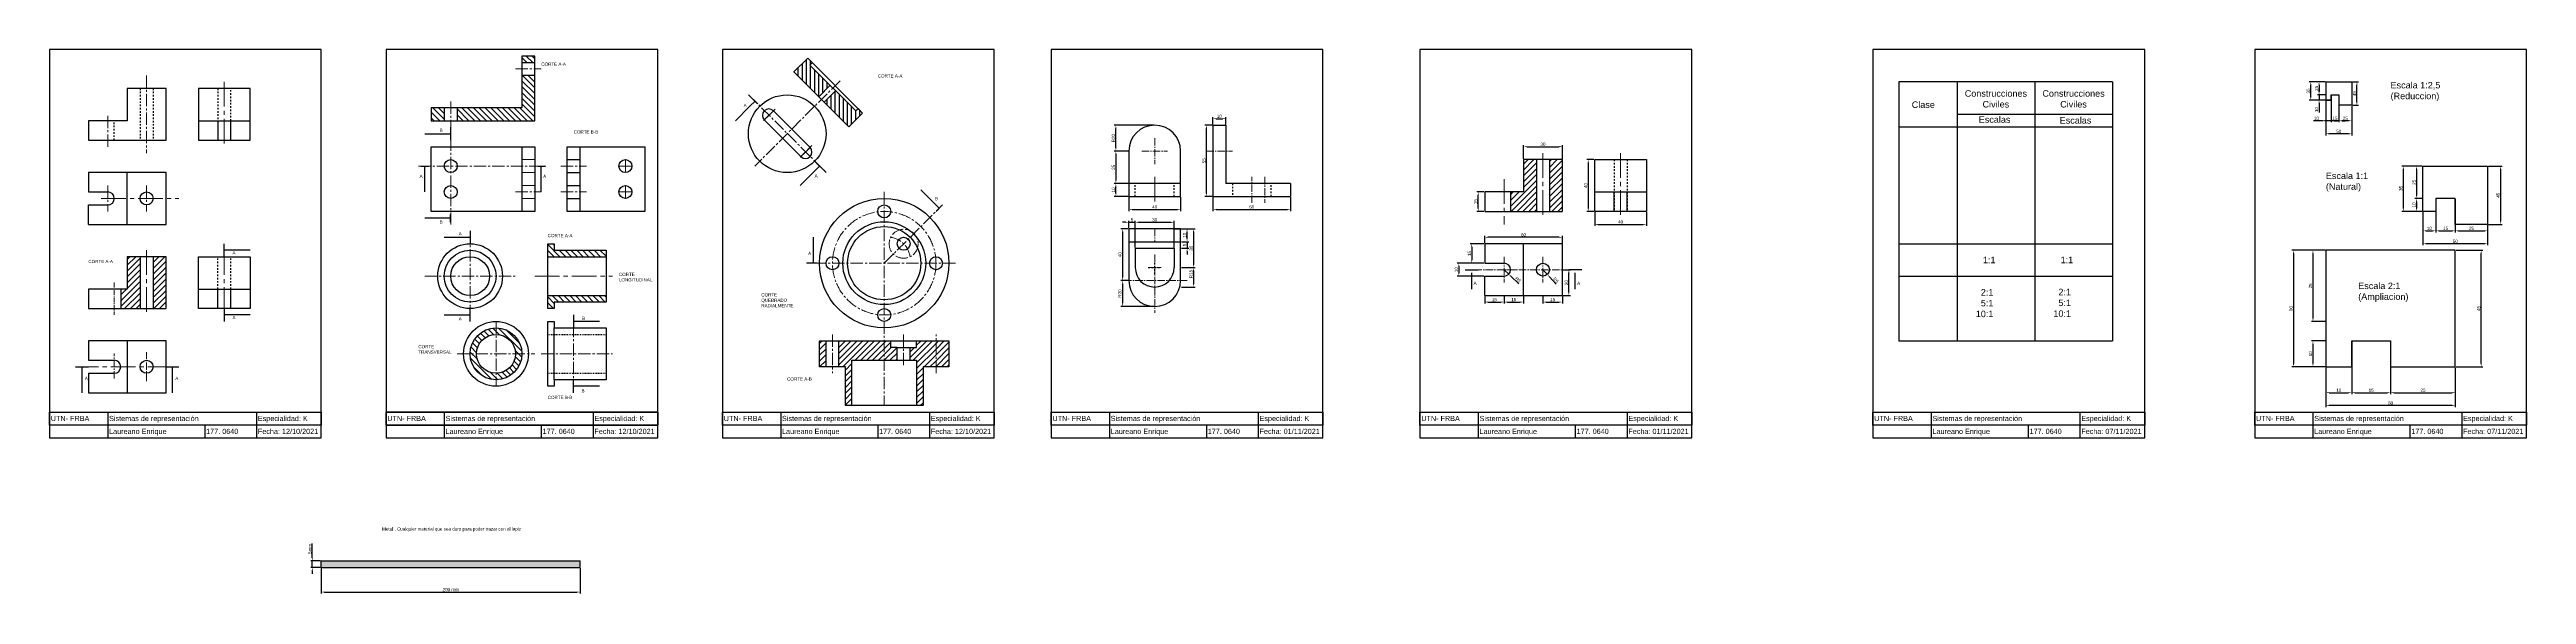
# Model space of a CAD drawing. Header units: millimetres. Extents: x 480 to 2394, y 279 to 700.
import ezdxf

# ---------------------------------------------------------------- set-up
doc = ezdxf.new("R2010")
doc.units = ezdxf.units.MM
doc.linetypes.add('CENTER2', pattern=[28.575, 19.05, -3.175, 3.175, -3.175])
doc.linetypes.add('JIS_02_1.2', pattern=[2.5, 1.25, -1.25])
doc.layers.get('0').update_dxf_attribs({"lineweight": 25})
doc.layers.get('Defpoints').update_dxf_attribs({"lineweight": 15})
doc.layers.add('Lineas de cortes', color=6, linetype='CENTER2', lineweight=20)
doc.layers.add('Lineas invisibles', color=7, linetype='JIS_02_1.2', lineweight=25)
doc.styles.get("Standard").update_dxf_attribs({"font": 'arial.ttf'})
doc.dimstyles.new('ISO-25', dxfattribs={"dimtxt": 2.5, "dimasz": 2.5, "dimexe": 1.25, "dimexo": 0.625, "dimtad": 1, "dimtxsty": 'Standard', "dimcen": 2.5, "dimadec": 0, "dimazin": 0, "dimtfac": 1, "dimtmove": 0, "dimatfit": 3, "dimfxl": 1, "dimarcsym": 0})
pattern_1 = [(45, (-40, 0), (-2.245064, 2.245064), [])]

# ---------------------------------------------------------------- blocks, each defined once
blk = doc.blocks.new('*D4')
at = {"color": 0, "lineweight": -2, "transparency": 16777216}
for p, q in [((1313.4, 561.6), (1307.8, 561.6)), ((1309, 559.1), (1309, 524.1)), ((1313.4, 521.6), (1307.8, 521.6))]:
    blk.add_line(p, q, dxfattribs=at)
at = {"color": 0, "transparency": 16777216}
for points in [[(1308.6, 559.1), (1309.4, 559.1), (1309, 561.6)], [(1308.6, 524.1), (1309.4, 524.1), (1309, 521.6)]]:
    blk.add_solid(points, dxfattribs=at)
at = {"layer": 'Defpoints', "color": 0, "transparency": 16777216}
for p in [(1314, 561.6), (1309, 521.6), (1314, 521.6)]:
    blk.add_point(p, dxfattribs=at)
at = {"color": 0, "transparency": 16777216, "insert": (1307.1, 541.6), "char_height": 2.5, "attachment_point": 5, "rotation": 90}
blk.add_mtext('40', dxfattribs=at)
blk = doc.blocks.new('*D5')
at = {"color": 0, "lineweight": -2, "transparency": 16777216}
for p, q in [((1379, 586), (1379, 575.3)), ((1381.5, 576.6), (1436.5, 576.6)), ((1439, 586), (1439, 575.3))]:
    blk.add_line(p, q, dxfattribs=at)
at = {"color": 0, "transparency": 16777216}
for points in [[(1381.5, 577), (1381.5, 576.2), (1379, 576.6)], [(1436.5, 577), (1436.5, 576.2), (1439, 576.6)]]:
    blk.add_solid(points, dxfattribs=at)
at = {"layer": 'Defpoints', "color": 0, "transparency": 16777216}
for p in [(1379, 586.6), (1439, 586.6), (1439, 576.6)]:
    blk.add_point(p, dxfattribs=at)
at = {"color": 0, "transparency": 16777216, "insert": (1409, 578.5), "char_height": 2.5, "attachment_point": 5}
blk.add_mtext('60', dxfattribs=at)
blk = doc.blocks.new('*D6')
at = {"color": 0, "lineweight": -2, "transparency": 16777216}
for p, q in [((1314, 586), (1314, 575.3)), ((1316.5, 576.6), (1351.5, 576.6)), ((1354, 586), (1354, 575.3))]:
    blk.add_line(p, q, dxfattribs=at)
at = {"color": 0, "transparency": 16777216}
for points in [[(1316.5, 577), (1316.5, 576.2), (1314, 576.6)], [(1351.5, 577), (1351.5, 576.2), (1354, 576.6)]]:
    blk.add_solid(points, dxfattribs=at)
at = {"layer": 'Defpoints', "color": 0, "transparency": 16777216}
for p in [(1314, 586.6), (1354, 586.6), (1354, 576.6)]:
    blk.add_point(p, dxfattribs=at)
at = {"color": 0, "transparency": 16777216, "insert": (1334, 578.5), "char_height": 2.5, "attachment_point": 5}
blk.add_mtext('40', dxfattribs=at)
blk = doc.blocks.new('*D7')
at = {"color": 0, "lineweight": -2, "transparency": 16777216}
for p, q in [((1313.4, 596.6), (1302.8, 596.6)), ((1304, 589.1), (1304, 594.1)), ((1313.4, 586.6), (1302.8, 586.6))]:
    blk.add_line(p, q, dxfattribs=at)
at = {"color": 0, "transparency": 16777216}
for points in [[(1303.6, 594.1), (1304.4, 594.1), (1304, 596.6)], [(1303.6, 589.1), (1304.4, 589.1), (1304, 586.6)]]:
    blk.add_solid(points, dxfattribs=at)
at = {"layer": 'Defpoints', "color": 0, "transparency": 16777216}
for p in [(1304, 596.6), (1314, 596.6), (1314, 586.6)]:
    blk.add_point(p, dxfattribs=at)
at = {"color": 0, "transparency": 16777216, "insert": (1302.1, 591.6), "char_height": 2.5, "attachment_point": 5, "rotation": 90}
blk.add_mtext('10', dxfattribs=at)
blk = doc.blocks.new('*D8')
at = {"color": 0, "lineweight": -2, "transparency": 16777216}
for p, q in [((1313.4, 521.6), (1307.8, 521.6)), ((1309, 519.1), (1309, 504.1)), ((1333.4, 501.6), (1307.8, 501.6))]:
    blk.add_line(p, q, dxfattribs=at)
at = {"color": 0, "transparency": 16777216}
for points in [[(1308.6, 519.1), (1309.4, 519.1), (1309, 521.6)], [(1308.6, 504.1), (1309.4, 504.1), (1309, 501.6)]]:
    blk.add_solid(points, dxfattribs=at)
at = {"layer": 'Defpoints', "color": 0, "transparency": 16777216}
for p in [(1314, 521.6), (1309, 501.6), (1334, 501.6)]:
    blk.add_point(p, dxfattribs=at)
at = {"color": 0, "transparency": 16777216, "insert": (1307.1, 511.6), "char_height": 2.5, "attachment_point": 5, "rotation": 90}
blk.add_mtext('R20', dxfattribs=at)
blk = doc.blocks.new('*D9')
at = {"color": 0, "lineweight": -2, "transparency": 16777216}
for p, q in [((1313.4, 621.6), (1302.8, 621.6)), ((1304, 619.1), (1304, 599.1)), ((1313.4, 596.6), (1302.8, 596.6))]:
    blk.add_line(p, q, dxfattribs=at)
at = {"color": 0, "transparency": 16777216}
for points in [[(1303.6, 619.1), (1304.4, 619.1), (1304, 621.6)], [(1303.6, 599.1), (1304.4, 599.1), (1304, 596.6)]]:
    blk.add_solid(points, dxfattribs=at)
at = {"layer": 'Defpoints', "color": 0, "transparency": 16777216}
for p in [(1314, 621.6), (1304, 596.6), (1314, 596.6)]:
    blk.add_point(p, dxfattribs=at)
at = {"color": 0, "transparency": 16777216, "insert": (1302.1, 609.1), "char_height": 2.5, "attachment_point": 5, "rotation": 90}
blk.add_mtext('25', dxfattribs=at)
blk = doc.blocks.new('*D10')
at = {"color": 0, "lineweight": -2, "transparency": 16777216}
for p, q in [((1333.4, 641.6), (1302.8, 641.6)), ((1304, 624.1), (1304, 639.1)), ((1313.4, 621.6), (1302.8, 621.6))]:
    blk.add_line(p, q, dxfattribs=at)
at = {"color": 0, "transparency": 16777216}
for points in [[(1303.6, 639.1), (1304.4, 639.1), (1304, 641.6)], [(1303.6, 624.1), (1304.4, 624.1), (1304, 621.6)]]:
    blk.add_solid(points, dxfattribs=at)
at = {"layer": 'Defpoints', "color": 0, "transparency": 16777216}
for p in [(1304, 641.6), (1334, 641.6), (1314, 621.6)]:
    blk.add_point(p, dxfattribs=at)
at = {"color": 0, "transparency": 16777216, "insert": (1302.1, 631.6), "char_height": 2.5, "attachment_point": 5, "rotation": 90}
blk.add_mtext('R20', dxfattribs=at)
blk = doc.blocks.new('*D11')
at = {"color": 0, "lineweight": -2, "transparency": 16777216}
for p, q in [((1588.4, 590), (1582.8, 590)), ((1588.4, 575), (1582.8, 575)), ((1584, 577.5), (1584, 587.5))]:
    blk.add_line(p, q, dxfattribs=at)
at = {"color": 0, "transparency": 16777216}
for points in [[(1583.6, 587.5), (1584.4, 587.5), (1584, 590)], [(1583.6, 577.5), (1584.4, 577.5), (1584, 575)]]:
    blk.add_solid(points, dxfattribs=at)
at = {"layer": 'Defpoints', "color": 0, "transparency": 16777216}
for p in [(1584, 590), (1589, 590), (1589, 575)]:
    blk.add_point(p, dxfattribs=at)
at = {"color": 0, "transparency": 16777216, "insert": (1582.1, 582.5), "char_height": 2.5, "attachment_point": 5, "rotation": 90}
blk.add_mtext('15', dxfattribs=at)
blk = doc.blocks.new('*D12')
at = {"color": 0, "lineweight": -2, "transparency": 16777216}
for p, q in [((1589, 550.6), (1589, 556.2)), ((1649, 550.6), (1649, 556.2)), ((1646.5, 555), (1591.5, 555))]:
    blk.add_line(p, q, dxfattribs=at)
at = {"color": 0, "transparency": 16777216}
for points in [[(1591.5, 555.4), (1591.5, 554.6), (1589, 555)], [(1646.5, 555.4), (1646.5, 554.6), (1649, 555)]]:
    blk.add_solid(points, dxfattribs=at)
at = {"layer": 'Defpoints', "color": 0, "transparency": 16777216}
for p in [(1589, 555), (1589, 550), (1649, 550)]:
    blk.add_point(p, dxfattribs=at)
at = {"color": 0, "transparency": 16777216, "insert": (1619, 556.9), "char_height": 2.5, "attachment_point": 5}
blk.add_mtext('60', dxfattribs=at)
blk = doc.blocks.new('*D13')
at = {"color": 0, "lineweight": -2, "transparency": 16777216}
for p, q in [((1674, 574.4), (1674, 563.8)), ((1714, 574.4), (1714, 563.8)), ((1676.5, 565), (1711.5, 565))]:
    blk.add_line(p, q, dxfattribs=at)
at = {"color": 0, "transparency": 16777216}
for points in [[(1676.5, 565.4), (1676.5, 564.6), (1674, 565)], [(1711.5, 565.4), (1711.5, 564.6), (1714, 565)]]:
    blk.add_solid(points, dxfattribs=at)
at = {"layer": 'Defpoints', "color": 0, "transparency": 16777216}
for p in [(1674, 575), (1714, 575), (1714, 565)]:
    blk.add_point(p, dxfattribs=at)
at = {"color": 0, "transparency": 16777216, "insert": (1694, 566.9), "char_height": 2.5, "attachment_point": 5}
blk.add_mtext('40', dxfattribs=at)
blk = doc.blocks.new('*D14')
at = {"color": 0, "lineweight": -2, "transparency": 16777216}
for p, q in [((1673.4, 615), (1667.8, 615)), ((1669, 612.5), (1669, 577.5)), ((1673.4, 575), (1667.8, 575))]:
    blk.add_line(p, q, dxfattribs=at)
at = {"color": 0, "transparency": 16777216}
for points in [[(1668.6, 612.5), (1669.4, 612.5), (1669, 615)], [(1668.6, 577.5), (1669.4, 577.5), (1669, 575)]]:
    blk.add_solid(points, dxfattribs=at)
at = {"layer": 'Defpoints', "color": 0, "transparency": 16777216}
for p in [(1674, 615), (1669, 575), (1674, 575)]:
    blk.add_point(p, dxfattribs=at)
at = {"color": 0, "transparency": 16777216, "insert": (1667.1, 595), "char_height": 2.5, "attachment_point": 5, "rotation": 90}
blk.add_mtext('40', dxfattribs=at)
blk = doc.blocks.new('*D18')
at = {"color": 0, "lineweight": -2, "transparency": 16777216}
for p, q in [((1319, 547.2), (1319, 567.8)), ((1321.5, 566.6), (1346.5, 566.6)), ((1349, 547.2), (1349, 567.8))]:
    blk.add_line(p, q, dxfattribs=at)
at = {"color": 0, "transparency": 16777216}
for points in [[(1321.5, 567), (1321.5, 566.2), (1319, 566.6)], [(1346.5, 567), (1346.5, 566.2), (1349, 566.6)]]:
    blk.add_solid(points, dxfattribs=at)
at = {"layer": 'Defpoints', "color": 0, "transparency": 16777216}
for p in [(1349, 566.6), (1319, 546.6), (1349, 546.6)]:
    blk.add_point(p, dxfattribs=at)
at = {"color": 0, "transparency": 16777216, "insert": (1334, 568.5), "char_height": 2.5, "attachment_point": 5}
blk.add_mtext('30', dxfattribs=at)
blk = doc.blocks.new('*D19')
at = {"color": 0, "lineweight": -2, "transparency": 16777216}
for p, q in [((1349.6, 561.6), (1365.2, 561.6)), ((1364, 559.1), (1364, 534.1)), ((1354.6, 531.6), (1365.2, 531.6))]:
    blk.add_line(p, q, dxfattribs=at)
at = {"color": 0, "transparency": 16777216}
for points in [[(1363.6, 559.1), (1364.4, 559.1), (1364, 561.6)], [(1363.6, 534.1), (1364.4, 534.1), (1364, 531.6)]]:
    blk.add_solid(points, dxfattribs=at)
at = {"layer": 'Defpoints', "color": 0, "transparency": 16777216}
for p in [(1349, 561.6), (1354, 531.6), (1364, 531.6)]:
    blk.add_point(p, dxfattribs=at)
at = {"color": 0, "transparency": 16777216, "insert": (1362.1, 546.6), "char_height": 2.5, "attachment_point": 5, "rotation": 90}
blk.add_mtext('30', dxfattribs=at)
blk = doc.blocks.new('*D20')
at = {"color": 0, "lineweight": -2, "transparency": 16777216}
for p, q in [((1311.5, 566.6), (1309, 566.6)), ((1314, 562.2), (1314, 567.8)), ((1314, 566.6), (1319, 566.6)), ((1319, 562.2), (1319, 567.8)), ((1321.5, 566.6), (1324, 566.6))]:
    blk.add_line(p, q, dxfattribs=at)
at = {"color": 0, "transparency": 16777216}
for points in [[(1311.5, 567), (1311.5, 566.2), (1314, 566.6)], [(1321.5, 567), (1321.5, 566.2), (1319, 566.6)]]:
    blk.add_solid(points, dxfattribs=at)
at = {"layer": 'Defpoints', "color": 0, "transparency": 16777216}
for p in [(1314, 561.6), (1319, 566.6), (1319, 561.6)]:
    blk.add_point(p, dxfattribs=at)
at = {"color": 0, "transparency": 16777216, "insert": (1316.5, 568.5), "char_height": 2.5, "attachment_point": 5}
blk.add_mtext('5', dxfattribs=at)
blk = doc.blocks.new('*D21')
at = {"color": 0, "lineweight": -2, "transparency": 16777216}
for p, q in [((1354.6, 531.6), (1365.2, 531.6)), ((1364, 529.1), (1364, 519.1)), ((1354.6, 516.6), (1365.2, 516.6))]:
    blk.add_line(p, q, dxfattribs=at)
at = {"color": 0, "transparency": 16777216}
for points in [[(1363.6, 529.1), (1364.4, 529.1), (1364, 531.6)], [(1363.6, 519.1), (1364.4, 519.1), (1364, 516.6)]]:
    blk.add_solid(points, dxfattribs=at)
at = {"layer": 'Defpoints', "color": 0, "transparency": 16777216}
for p in [(1354, 531.6), (1354, 516.6), (1364, 516.6)]:
    blk.add_point(p, dxfattribs=at)
at = {"color": 0, "transparency": 16777216, "insert": (1362.1, 526.6), "char_height": 2.5, "attachment_point": 5, "rotation": 90}
blk.add_mtext('R15', dxfattribs=at)
blk = doc.blocks.new('*D22')
at = {"color": 0, "lineweight": -2, "transparency": 16777216}
for p, q in [((1359, 554.1), (1359, 556.6)), ((1354.6, 551.6), (1360.3, 551.6)), ((1354.6, 546.6), (1360.3, 546.6)), ((1359, 551.6), (1359, 546.6)), ((1359, 544.1), (1359, 541.6))]:
    blk.add_line(p, q, dxfattribs=at)
at = {"color": 0, "transparency": 16777216}
for points in [[(1358.6, 554.1), (1359.4, 554.1), (1359, 551.6)], [(1358.6, 544.1), (1359.4, 544.1), (1359, 546.6)]]:
    blk.add_solid(points, dxfattribs=at)
at = {"layer": 'Defpoints', "color": 0, "transparency": 16777216}
for p in [(1354, 551.6), (1354, 546.6), (1359, 546.6)]:
    blk.add_point(p, dxfattribs=at)
at = {"color": 0, "transparency": 16777216, "insert": (1357.1, 549.1), "char_height": 2.5, "attachment_point": 5, "rotation": 90}
blk.add_mtext('5', dxfattribs=at)
blk = doc.blocks.new('*D23')
at = {"color": 0, "lineweight": -2, "transparency": 16777216}
for p, q in [((1589, 509.4), (1589, 503.8)), ((1591.5, 505), (1601.5, 505)), ((1604, 509.4), (1604, 503.8))]:
    blk.add_line(p, q, dxfattribs=at)
at = {"color": 0, "transparency": 16777216}
for points in [[(1591.5, 505.4), (1591.5, 504.6), (1589, 505)], [(1601.5, 505.4), (1601.5, 504.6), (1604, 505)]]:
    blk.add_solid(points, dxfattribs=at)
at = {"layer": 'Defpoints', "color": 0, "transparency": 16777216}
for p in [(1589, 510), (1604, 510), (1604, 505)]:
    blk.add_point(p, dxfattribs=at)
at = {"color": 0, "transparency": 16777216, "insert": (1596.5, 506.9), "char_height": 2.5, "attachment_point": 5}
blk.add_mtext('15', dxfattribs=at)
blk = doc.blocks.new('*D24')
at = {"color": 0, "lineweight": -2, "transparency": 16777216}
for p, q in [((1604, 509.4), (1604, 503.8)), ((1606.5, 505), (1616.5, 505)), ((1619, 509.4), (1619, 503.8))]:
    blk.add_line(p, q, dxfattribs=at)
at = {"color": 0, "transparency": 16777216}
for points in [[(1606.5, 505.4), (1606.5, 504.6), (1604, 505)], [(1616.5, 505.4), (1616.5, 504.6), (1619, 505)]]:
    blk.add_solid(points, dxfattribs=at)
at = {"layer": 'Defpoints', "color": 0, "transparency": 16777216}
for p in [(1604, 510), (1619, 510), (1619, 505)]:
    blk.add_point(p, dxfattribs=at)
at = {"color": 0, "transparency": 16777216, "insert": (1611.5, 506.9), "char_height": 2.5, "attachment_point": 5}
blk.add_mtext('15', dxfattribs=at)
blk = doc.blocks.new('*D25')
at = {"color": 0, "lineweight": -2, "transparency": 16777216}
for p, q in [((1634, 509.4), (1634, 503.8)), ((1636.5, 505), (1646.5, 505)), ((1649, 509.4), (1649, 503.8))]:
    blk.add_line(p, q, dxfattribs=at)
at = {"color": 0, "transparency": 16777216}
for points in [[(1636.5, 505.4), (1636.5, 504.6), (1634, 505)], [(1646.5, 505.4), (1646.5, 504.6), (1649, 505)]]:
    blk.add_solid(points, dxfattribs=at)
at = {"layer": 'Defpoints', "color": 0, "transparency": 16777216}
for p in [(1634, 510), (1649, 510), (1649, 505)]:
    blk.add_point(p, dxfattribs=at)
at = {"color": 0, "transparency": 16777216, "insert": (1641.5, 506.9), "char_height": 2.5, "attachment_point": 5}
blk.add_mtext('15', dxfattribs=at)
blk = doc.blocks.new('*D26')
at = {"color": 0, "lineweight": -2, "transparency": 16777216}
for p, q in [((1649.6, 530), (1655.3, 530)), ((1654, 512.5), (1654, 527.5)), ((1649.6, 510), (1655.3, 510))]:
    blk.add_line(p, q, dxfattribs=at)
at = {"color": 0, "transparency": 16777216}
for points in [[(1653.6, 527.5), (1654.4, 527.5), (1654, 530)], [(1653.6, 512.5), (1654.4, 512.5), (1654, 510)]]:
    blk.add_solid(points, dxfattribs=at)
at = {"layer": 'Defpoints', "color": 0, "transparency": 16777216}
for p in [(1649, 530), (1654, 530), (1649, 510)]:
    blk.add_point(p, dxfattribs=at)
at = {"color": 0, "transparency": 16777216, "insert": (1652.1, 520), "char_height": 2.5, "attachment_point": 5, "rotation": 90}
blk.add_mtext('20', dxfattribs=at)
blk = doc.blocks.new('*D27')
at = {"color": 0, "lineweight": -2, "transparency": 16777216}
for p, q in [((1378.4, 641.6), (1372.8, 641.6)), ((1374, 589.1), (1374, 639.1)), ((1378.4, 586.6), (1372.8, 586.6))]:
    blk.add_line(p, q, dxfattribs=at)
at = {"color": 0, "transparency": 16777216}
for points in [[(1373.6, 639.1), (1374.4, 639.1), (1374, 641.6)], [(1373.6, 589.1), (1374.4, 589.1), (1374, 586.6)]]:
    blk.add_solid(points, dxfattribs=at)
at = {"layer": 'Defpoints', "color": 0, "transparency": 16777216}
for p in [(1374, 641.6), (1379, 641.6), (1379, 586.6)]:
    blk.add_point(p, dxfattribs=at)
at = {"color": 0, "transparency": 16777216, "insert": (1372.1, 614.1), "char_height": 2.5, "attachment_point": 5, "rotation": 90}
blk.add_mtext('55', dxfattribs=at)
blk = doc.blocks.new('*D28')
at = {"color": 0, "lineweight": -2, "transparency": 16777216}
for p, q in [((1379, 642.2), (1379, 647.8)), ((1381.5, 646.6), (1386.5, 646.6)), ((1389, 642.2), (1389, 647.8))]:
    blk.add_line(p, q, dxfattribs=at)
at = {"color": 0, "transparency": 16777216}
for points in [[(1381.5, 647), (1381.5, 646.2), (1379, 646.6)], [(1386.5, 647), (1386.5, 646.2), (1389, 646.6)]]:
    blk.add_solid(points, dxfattribs=at)
at = {"layer": 'Defpoints', "color": 0, "transparency": 16777216}
for p in [(1379, 641.6), (1389, 646.6), (1389, 641.6)]:
    blk.add_point(p, dxfattribs=at)
at = {"color": 0, "transparency": 16777216, "insert": (1384, 648.5), "char_height": 2.5, "attachment_point": 5}
blk.add_mtext('10', dxfattribs=at)
blk = doc.blocks.new('*D29')
at = {"color": 0, "lineweight": -2, "transparency": 16777216}
for p, q in [((1588.4, 550), (1577.8, 550)), ((1579, 547.5), (1579, 537.5)), ((1588.4, 535), (1577.8, 535))]:
    blk.add_line(p, q, dxfattribs=at)
at = {"color": 0, "transparency": 16777216}
for points in [[(1578.6, 547.5), (1579.4, 547.5), (1579, 550)], [(1578.6, 537.5), (1579.4, 537.5), (1579, 535)]]:
    blk.add_solid(points, dxfattribs=at)
at = {"layer": 'Defpoints', "color": 0, "transparency": 16777216}
for p in [(1589, 550), (1579, 535), (1589, 535)]:
    blk.add_point(p, dxfattribs=at)
at = {"color": 0, "transparency": 16777216, "insert": (1577.1, 542.5), "char_height": 2.5, "attachment_point": 5, "rotation": 90}
blk.add_mtext('15', dxfattribs=at)
blk = doc.blocks.new('*D30')
at = {"color": 0, "lineweight": -2, "transparency": 16777216}
for p, q in [((1588.4, 535), (1567.8, 535)), ((1588.4, 525), (1567.8, 525)), ((1569, 532.5), (1569, 527.5))]:
    blk.add_line(p, q, dxfattribs=at)
at = {"color": 0, "transparency": 16777216}
for points in [[(1568.6, 532.5), (1569.4, 532.5), (1569, 535)], [(1568.6, 527.5), (1569.4, 527.5), (1569, 525)]]:
    blk.add_solid(points, dxfattribs=at)
at = {"layer": 'Defpoints', "color": 0, "transparency": 16777216}
for p in [(1569, 525), (1589, 535), (1589, 525)]:
    blk.add_point(p, dxfattribs=at)
at = {"color": 0, "transparency": 16777216, "insert": (1567.1, 530), "char_height": 2.5, "attachment_point": 5, "rotation": 90}
blk.add_mtext('10', dxfattribs=at)
blk = doc.blocks.new('*D31')
at = {"color": 0, "lineweight": -2, "transparency": 16777216}
for p, q in [((1619, 615.6), (1619, 626.2)), ((1621.5, 625), (1646.5, 625)), ((1649, 615.6), (1649, 626.2))]:
    blk.add_line(p, q, dxfattribs=at)
at = {"color": 0, "transparency": 16777216}
for points in [[(1621.5, 625.4), (1621.5, 624.6), (1619, 625)], [(1646.5, 625.4), (1646.5, 624.6), (1649, 625)]]:
    blk.add_solid(points, dxfattribs=at)
at = {"layer": 'Defpoints', "color": 0, "transparency": 16777216}
for p in [(1619, 615), (1649, 625), (1649, 615)]:
    blk.add_point(p, dxfattribs=at)
at = {"color": 0, "transparency": 16777216, "insert": (1634, 626.9), "char_height": 2.5, "attachment_point": 5}
blk.add_mtext('30', dxfattribs=at)
blk = doc.blocks.new('*D32')
at = {"color": 0, "lineweight": -2, "transparency": 16777216}
for p, q in [((1354.6, 561.6), (1360.3, 561.6)), ((1359, 554.1), (1359, 559.1)), ((1354.6, 551.6), (1360.3, 551.6))]:
    blk.add_line(p, q, dxfattribs=at)
at = {"color": 0, "transparency": 16777216}
for points in [[(1358.6, 559.1), (1359.4, 559.1), (1359, 561.6)], [(1358.6, 554.1), (1359.4, 554.1), (1359, 551.6)]]:
    blk.add_solid(points, dxfattribs=at)
at = {"layer": 'Defpoints', "color": 0, "transparency": 16777216}
for p in [(1354, 561.6), (1359, 561.6), (1354, 551.6)]:
    blk.add_point(p, dxfattribs=at)
at = {"color": 0, "transparency": 16777216, "insert": (1357.1, 556.6), "char_height": 2.5, "attachment_point": 5, "rotation": 90}
blk.add_mtext('10', dxfattribs=at)
blk = doc.blocks.new('*D33')
at = {"color": 0, "lineweight": -2, "transparency": 16777216}
for p, q in [((1604, 530), (1607.6, 526.5)), ((1615.4, 519), (1609.4, 524.8))]:
    blk.add_line(p, q, dxfattribs=at)
at = {"color": 0, "transparency": 16777216}
blk.add_solid([(1609.7, 525.1), (1609.1, 524.5), (1607.6, 526.5)], dxfattribs=at)
at = {"layer": 'Defpoints', "color": 0, "transparency": 16777216}
for p in [(1604, 530), (1607.6, 526.5)]:
    blk.add_point(p, dxfattribs=at)
at = {"color": 0, "transparency": 16777216, "insert": (1614.8, 522.2), "char_height": 2.5, "attachment_point": 5, "rotation": 316.0095}
blk.add_mtext('R5', dxfattribs=at)
blk = doc.blocks.new('*D34')
at = {"color": 0, "lineweight": -2, "transparency": 16777216}
for p, q in [((1634, 530), (1637.4, 526.3)), ((1644.3, 518.7), (1639.1, 524.5))]:
    blk.add_line(p, q, dxfattribs=at)
at = {"color": 0, "transparency": 16777216}
blk.add_solid([(1639.4, 524.7), (1638.8, 524.2), (1637.4, 526.3)], dxfattribs=at)
at = {"layer": 'Defpoints', "color": 0, "transparency": 16777216}
for p in [(1634, 530), (1637.4, 526.3)]:
    blk.add_point(p, dxfattribs=at)
at = {"color": 0, "transparency": 16777216, "insert": (1643.9, 521.9), "char_height": 2.5, "attachment_point": 5, "rotation": 312.4517}
blk.add_mtext('R5', dxfattribs=at)
blk = doc.blocks.new('*D37')
at = {"color": 0, "lineweight": -2, "transparency": 16777216}
for p, q in [((2313.4, 610), (2297.6, 610)), ((2298.8, 607.5), (2298.8, 577.5)), ((2313.4, 575), (2297.6, 575))]:
    blk.add_line(p, q, dxfattribs=at)
at = {"color": 0, "transparency": 16777216}
for points in [[(2298.4, 607.5), (2299.2, 607.5), (2298.8, 610)], [(2298.4, 577.5), (2299.2, 577.5), (2298.8, 575)]]:
    blk.add_solid(points, dxfattribs=at)
at = {"layer": 'Defpoints', "color": 0, "transparency": 16777216}
for p in [(2314, 610), (2298.8, 575), (2314, 575)]:
    blk.add_point(p, dxfattribs=at)
at = {"color": 0, "transparency": 16777216, "insert": (2296.9, 592.7), "char_height": 2.5, "attachment_point": 5, "rotation": 90}
blk.add_mtext('35', dxfattribs=at)
blk = doc.blocks.new('*D38')
at = {"color": 0, "lineweight": -2, "transparency": 16777216}
for p, q in [((2313.4, 610), (2307.8, 610)), ((2309, 607.5), (2309, 587.5)), ((2313.4, 585), (2307.8, 585))]:
    blk.add_line(p, q, dxfattribs=at)
at = {"color": 0, "transparency": 16777216}
for points in [[(2308.6, 607.5), (2309.4, 607.5), (2309, 610)], [(2308.6, 587.5), (2309.4, 587.5), (2309, 585)]]:
    blk.add_solid(points, dxfattribs=at)
at = {"layer": 'Defpoints', "color": 0, "transparency": 16777216}
for p in [(2314, 610), (2309, 585), (2314, 585)]:
    blk.add_point(p, dxfattribs=at)
at = {"color": 0, "transparency": 16777216, "insert": (2307.1, 597.5), "char_height": 2.5, "attachment_point": 5, "rotation": 90}
blk.add_mtext('25', dxfattribs=at)
blk = doc.blocks.new('*D39')
at = {"color": 0, "lineweight": -2, "transparency": 16777216}
for p, q in [((2313.4, 585), (2307.8, 585)), ((2313.4, 575), (2307.8, 575)), ((2309, 582.5), (2309, 577.5))]:
    blk.add_line(p, q, dxfattribs=at)
at = {"color": 0, "transparency": 16777216}
for points in [[(2308.6, 582.5), (2309.4, 582.5), (2309, 585)], [(2308.6, 577.5), (2309.4, 577.5), (2309, 575)]]:
    blk.add_solid(points, dxfattribs=at)
at = {"layer": 'Defpoints', "color": 0, "transparency": 16777216}
for p in [(2309, 575), (2314, 585), (2314, 575)]:
    blk.add_point(p, dxfattribs=at)
at = {"color": 0, "transparency": 16777216, "insert": (2307.1, 580), "char_height": 2.5, "attachment_point": 5, "rotation": 90}
blk.add_mtext('10', dxfattribs=at)
blk = doc.blocks.new('*D40')
at = {"color": 0, "lineweight": -2, "transparency": 16777216}
for p, q in [((2339, 564.4), (2339, 558.8)), ((2341.5, 560), (2361.5, 560)), ((2364, 564.4), (2364, 558.8))]:
    blk.add_line(p, q, dxfattribs=at)
at = {"color": 0, "transparency": 16777216}
for points in [[(2341.5, 560.4), (2341.5, 559.6), (2339, 560)], [(2361.5, 560.4), (2361.5, 559.6), (2364, 560)]]:
    blk.add_solid(points, dxfattribs=at)
at = {"layer": 'Defpoints', "color": 0, "transparency": 16777216}
for p in [(2339, 565), (2364, 565), (2364, 560)]:
    blk.add_point(p, dxfattribs=at)
at = {"color": 0, "transparency": 16777216, "insert": (2351.5, 561.9), "char_height": 2.5, "attachment_point": 5}
blk.add_mtext('25', dxfattribs=at)
blk = doc.blocks.new('*D41')
at = {"color": 0, "lineweight": -2, "transparency": 16777216}
for p, q in [((2314, 574.4), (2314, 558.8)), ((2324, 574.4), (2324, 558.8)), ((2316.5, 560), (2321.5, 560))]:
    blk.add_line(p, q, dxfattribs=at)
at = {"color": 0, "transparency": 16777216}
for points in [[(2316.5, 560.4), (2316.5, 559.6), (2314, 560)], [(2321.5, 560.4), (2321.5, 559.6), (2324, 560)]]:
    blk.add_solid(points, dxfattribs=at)
at = {"layer": 'Defpoints', "color": 0, "transparency": 16777216}
for p in [(2314, 575), (2324, 575), (2324, 560)]:
    blk.add_point(p, dxfattribs=at)
at = {"color": 0, "transparency": 16777216, "insert": (2319, 561.9), "char_height": 2.5, "attachment_point": 5}
blk.add_mtext('10', dxfattribs=at)
blk = doc.blocks.new('*D42')
at = {"color": 0, "lineweight": -2, "transparency": 16777216}
for p, q in [((2324, 584.4), (2324, 558.8)), ((2339, 584.4), (2339, 558.8)), ((2326.5, 560), (2336.5, 560))]:
    blk.add_line(p, q, dxfattribs=at)
at = {"color": 0, "transparency": 16777216}
for points in [[(2326.5, 560.4), (2326.5, 559.6), (2324, 560)], [(2336.5, 560.4), (2336.5, 559.6), (2339, 560)]]:
    blk.add_solid(points, dxfattribs=at)
at = {"layer": 'Defpoints', "color": 0, "transparency": 16777216}
for p in [(2324, 585), (2339, 585), (2339, 560)]:
    blk.add_point(p, dxfattribs=at)
at = {"color": 0, "transparency": 16777216, "insert": (2331.5, 561.9), "char_height": 2.5, "attachment_point": 5}
blk.add_mtext('15', dxfattribs=at)
blk = doc.blocks.new('*D43')
at = {"color": 0, "lineweight": -2, "transparency": 16777216}
for p, q in [((2364.6, 610), (2375.3, 610)), ((2374, 607.5), (2374, 567.5)), ((2364.6, 565), (2375.3, 565))]:
    blk.add_line(p, q, dxfattribs=at)
at = {"color": 0, "transparency": 16777216}
for points in [[(2373.6, 607.5), (2374.4, 607.5), (2374, 610)], [(2373.6, 567.5), (2374.4, 567.5), (2374, 565)]]:
    blk.add_solid(points, dxfattribs=at)
at = {"layer": 'Defpoints', "color": 0, "transparency": 16777216}
for p in [(2364, 610), (2364, 565), (2374, 565)]:
    blk.add_point(p, dxfattribs=at)
at = {"color": 0, "transparency": 16777216, "insert": (2372.1, 587.5), "char_height": 2.5, "attachment_point": 5, "rotation": 90}
blk.add_mtext('45', dxfattribs=at)
blk = doc.blocks.new('*D44')
at = {"color": 0, "lineweight": -2, "transparency": 16777216}
for p, q in [((2238.4, 545), (2227.8, 545)), ((2229, 542.5), (2229, 492.5)), ((2238.4, 490), (2227.8, 490))]:
    blk.add_line(p, q, dxfattribs=at)
at = {"color": 0, "transparency": 16777216}
for points in [[(2228.6, 542.5), (2229.4, 542.5), (2229, 545)], [(2228.6, 492.5), (2229.4, 492.5), (2229, 490)]]:
    blk.add_solid(points, dxfattribs=at)
at = {"layer": 'Defpoints', "color": 0, "transparency": 16777216}
for p in [(2239, 545), (2229, 490), (2239, 490)]:
    blk.add_point(p, dxfattribs=at)
at = {"color": 0, "transparency": 16777216, "insert": (2227.1, 517.5), "char_height": 2.5, "attachment_point": 5, "rotation": 90}
blk.add_mtext('25', dxfattribs=at)
blk = doc.blocks.new('*D45')
at = {"color": 0, "lineweight": -2, "transparency": 16777216}
for p, q in [((2238.4, 475), (2227.8, 475)), ((2229, 472.5), (2229, 457.5)), ((2238.4, 455), (2227.8, 455))]:
    blk.add_line(p, q, dxfattribs=at)
at = {"color": 0, "transparency": 16777216}
for points in [[(2228.6, 472.5), (2229.4, 472.5), (2229, 475)], [(2228.6, 457.5), (2229.4, 457.5), (2229, 455)]]:
    blk.add_solid(points, dxfattribs=at)
at = {"layer": 'Defpoints', "color": 0, "transparency": 16777216}
for p in [(2239, 475), (2229, 455), (2239, 455)]:
    blk.add_point(p, dxfattribs=at)
at = {"color": 0, "transparency": 16777216, "insert": (2227.1, 465), "char_height": 2.5, "attachment_point": 5, "rotation": 90}
blk.add_mtext('10', dxfattribs=at)
blk = doc.blocks.new('*D46')
at = {"color": 0, "lineweight": -2, "transparency": 16777216}
for p, q in [((2238.4, 545), (2212.8, 545)), ((2214, 542.5), (2214, 457.5)), ((2238.4, 455), (2212.8, 455))]:
    blk.add_line(p, q, dxfattribs=at)
at = {"color": 0, "transparency": 16777216}
for points in [[(2213.6, 542.5), (2214.4, 542.5), (2214, 545)], [(2213.6, 457.5), (2214.4, 457.5), (2214, 455)]]:
    blk.add_solid(points, dxfattribs=at)
at = {"layer": 'Defpoints', "color": 0, "transparency": 16777216}
for p in [(2239, 545), (2214, 455), (2239, 455)]:
    blk.add_point(p, dxfattribs=at)
at = {"color": 0, "transparency": 16777216, "insert": (2212.1, 500), "char_height": 2.5, "attachment_point": 5, "rotation": 90}
blk.add_mtext('90', dxfattribs=at)
blk = doc.blocks.new('*D47')
at = {"color": 0, "lineweight": -2, "transparency": 16777216}
for p, q in [((2239, 454.4), (2239, 433.8)), ((2259, 454.4), (2259, 433.8)), ((2241.5, 435), (2256.5, 435))]:
    blk.add_line(p, q, dxfattribs=at)
at = {"color": 0, "transparency": 16777216}
for points in [[(2241.5, 435.4), (2241.5, 434.6), (2239, 435)], [(2256.5, 435.4), (2256.5, 434.6), (2259, 435)]]:
    blk.add_solid(points, dxfattribs=at)
at = {"layer": 'Defpoints', "color": 0, "transparency": 16777216}
for p in [(2239, 455), (2259, 455), (2259, 435)]:
    blk.add_point(p, dxfattribs=at)
at = {"color": 0, "transparency": 16777216, "insert": (2249, 436.9), "char_height": 2.5, "attachment_point": 5}
blk.add_mtext('10', dxfattribs=at)
blk = doc.blocks.new('*D48')
at = {"color": 0, "lineweight": -2, "transparency": 16777216}
for p, q in [((2259, 474.4), (2259, 433.8)), ((2289, 474.4), (2289, 433.8)), ((2261.5, 435), (2286.5, 435))]:
    blk.add_line(p, q, dxfattribs=at)
at = {"color": 0, "transparency": 16777216}
for points in [[(2261.5, 435.4), (2261.5, 434.6), (2259, 435)], [(2286.5, 435.4), (2286.5, 434.6), (2289, 435)]]:
    blk.add_solid(points, dxfattribs=at)
at = {"layer": 'Defpoints', "color": 0, "transparency": 16777216}
for p in [(2259, 475), (2289, 475), (2289, 435)]:
    blk.add_point(p, dxfattribs=at)
at = {"color": 0, "transparency": 16777216, "insert": (2274, 436.9), "char_height": 2.5, "attachment_point": 5}
blk.add_mtext('15', dxfattribs=at)
blk = doc.blocks.new('*D49')
at = {"color": 0, "lineweight": -2, "transparency": 16777216}
for p, q in [((2289, 454.4), (2289, 433.8)), ((2339, 454.4), (2339, 433.8)), ((2291.5, 435), (2336.5, 435))]:
    blk.add_line(p, q, dxfattribs=at)
at = {"color": 0, "transparency": 16777216}
for points in [[(2291.5, 435.4), (2291.5, 434.6), (2289, 435)], [(2336.5, 435.4), (2336.5, 434.6), (2339, 435)]]:
    blk.add_solid(points, dxfattribs=at)
at = {"layer": 'Defpoints', "color": 0, "transparency": 16777216}
for p in [(2289, 455), (2339, 455), (2339, 435)]:
    blk.add_point(p, dxfattribs=at)
at = {"color": 0, "transparency": 16777216, "insert": (2314, 436.9), "char_height": 2.5, "attachment_point": 5}
blk.add_mtext('25', dxfattribs=at)
blk = doc.blocks.new('*D50')
at = {"color": 0, "lineweight": -2, "transparency": 16777216}
for p, q in [((2339.6, 545), (2360.3, 545)), ((2359, 457.5), (2359, 542.5)), ((2339.6, 455), (2360.3, 455))]:
    blk.add_line(p, q, dxfattribs=at)
at = {"color": 0, "transparency": 16777216}
for points in [[(2358.6, 542.5), (2359.4, 542.5), (2359, 545)], [(2358.6, 457.5), (2359.4, 457.5), (2359, 455)]]:
    blk.add_solid(points, dxfattribs=at)
at = {"layer": 'Defpoints', "color": 0, "transparency": 16777216}
for p in [(2339, 545), (2359, 545), (2339, 455)]:
    blk.add_point(p, dxfattribs=at)
at = {"color": 0, "transparency": 16777216, "insert": (2357.1, 500), "char_height": 2.5, "attachment_point": 5, "rotation": 90}
blk.add_mtext('45', dxfattribs=at)
blk = doc.blocks.new('*D51')
at = {"color": 0, "lineweight": -2, "transparency": 16777216}
for p, q in [((2314, 564.4), (2314, 548.8)), ((2364, 564.4), (2364, 548.8)), ((2361.5, 550), (2316.5, 550))]:
    blk.add_line(p, q, dxfattribs=at)
at = {"color": 0, "transparency": 16777216}
for points in [[(2316.5, 550.4), (2316.5, 549.6), (2314, 550)], [(2361.5, 550.4), (2361.5, 549.6), (2364, 550)]]:
    blk.add_solid(points, dxfattribs=at)
at = {"layer": 'Defpoints', "color": 0, "transparency": 16777216}
for p in [(2314, 565), (2364, 565), (2314, 550)]:
    blk.add_point(p, dxfattribs=at)
at = {"color": 0, "transparency": 16777216, "insert": (2339, 551.9), "char_height": 2.5, "attachment_point": 5}
blk.add_mtext('50', dxfattribs=at)
blk = doc.blocks.new('*D52')
at = {"color": 0, "lineweight": -2, "transparency": 16777216}
for p, q in [((2239, 454.4), (2239, 423.8)), ((2339, 454.4), (2339, 423.8)), ((2336.5, 425), (2241.5, 425))]:
    blk.add_line(p, q, dxfattribs=at)
at = {"color": 0, "transparency": 16777216}
for points in [[(2241.5, 425.4), (2241.5, 424.6), (2239, 425)], [(2336.5, 425.4), (2336.5, 424.6), (2339, 425)]]:
    blk.add_solid(points, dxfattribs=at)
at = {"layer": 'Defpoints', "color": 0, "transparency": 16777216}
for p in [(2239, 455), (2339, 455), (2239, 425)]:
    blk.add_point(p, dxfattribs=at)
at = {"color": 0, "transparency": 16777216, "insert": (2289, 426.9), "char_height": 2.5, "attachment_point": 5}
blk.add_mtext('50', dxfattribs=at)
blk = doc.blocks.new('*D53')
at = {"color": 0, "lineweight": -2, "transparency": 16777216}
for p, q in [((2259.6, 675), (2264.3, 675)), ((2263, 659.5), (2263, 672.5)), ((2259.6, 657), (2264.3, 657))]:
    blk.add_line(p, q, dxfattribs=at)
at = {"color": 0, "transparency": 16777216}
for points in [[(2262.6, 672.5), (2263.4, 672.5), (2263, 675)], [(2262.6, 659.5), (2263.4, 659.5), (2263, 657)]]:
    blk.add_solid(points, dxfattribs=at)
at = {"layer": 'Defpoints', "color": 0, "transparency": 16777216}
for p in [(2259, 675), (2263, 675), (2259, 657)]:
    blk.add_point(p, dxfattribs=at)
at = {"color": 0, "transparency": 16777216, "insert": (2261.1, 666), "char_height": 2.5, "attachment_point": 5, "rotation": 90}
blk.add_mtext('45', dxfattribs=at)
blk = doc.blocks.new('*D54')
at = {"color": 0, "lineweight": -2, "transparency": 16777216}
for p, q in [((2249, 656.4), (2249, 643.8)), ((2259, 656.4), (2259, 643.8)), ((2256.5, 645), (2251.5, 645))]:
    blk.add_line(p, q, dxfattribs=at)
at = {"color": 0, "transparency": 16777216}
for points in [[(2251.5, 645.4), (2251.5, 644.6), (2249, 645)], [(2256.5, 645.4), (2256.5, 644.6), (2259, 645)]]:
    blk.add_solid(points, dxfattribs=at)
at = {"layer": 'Defpoints', "color": 0, "transparency": 16777216}
for p in [(2249, 657), (2259, 657), (2249, 645)]:
    blk.add_point(p, dxfattribs=at)
at = {"color": 0, "transparency": 16777216, "insert": (2254, 646.9), "char_height": 2.5, "attachment_point": 5}
blk.add_mtext('25', dxfattribs=at)
blk = doc.blocks.new('*D55')
at = {"color": 0, "lineweight": -2, "transparency": 16777216}
for p, q in [((2243, 664.4), (2243, 643.8)), ((2249, 664.4), (2249, 643.8)), ((2240.5, 645), (2238, 645)), ((2249, 645), (2243, 645)), ((2251.5, 645), (2254, 645))]:
    blk.add_line(p, q, dxfattribs=at)
at = {"color": 0, "transparency": 16777216}
for points in [[(2240.5, 645.4), (2240.5, 644.6), (2243, 645)], [(2251.5, 645.4), (2251.5, 644.6), (2249, 645)]]:
    blk.add_solid(points, dxfattribs=at)
at = {"layer": 'Defpoints', "color": 0, "transparency": 16777216}
for p in [(2243, 665), (2249, 665), (2243, 645)]:
    blk.add_point(p, dxfattribs=at)
at = {"color": 0, "transparency": 16777216, "insert": (2246, 646.9), "char_height": 2.5, "attachment_point": 5}
blk.add_mtext('15', dxfattribs=at)
blk = doc.blocks.new('*D56')
at = {"color": 0, "lineweight": -2, "transparency": 16777216}
for p, q in [((2239, 660.4), (2239, 643.8)), ((2243, 660.4), (2243, 643.8)), ((2236.5, 645), (2229.4, 645)), ((2243, 645), (2239, 645)), ((2245.5, 645), (2248, 645))]:
    blk.add_line(p, q, dxfattribs=at)
at = {"color": 0, "transparency": 16777216}
for points in [[(2236.5, 645.4), (2236.5, 644.6), (2239, 645)], [(2245.5, 645.4), (2245.5, 644.6), (2243, 645)]]:
    blk.add_solid(points, dxfattribs=at)
at = {"layer": 'Defpoints', "color": 0, "transparency": 16777216}
for p in [(2239, 661), (2243, 661), (2239, 645)]:
    blk.add_point(p, dxfattribs=at)
at = {"color": 0, "transparency": 16777216, "insert": (2231.7, 646.9), "char_height": 2.5, "attachment_point": 5}
blk.add_mtext('10', dxfattribs=at)
blk = doc.blocks.new('*D57')
at = {"color": 0, "lineweight": -2, "transparency": 16777216}
for p, q in [((2233.7, 667.5), (2233.7, 670)), ((2238.4, 665), (2232.5, 665)), ((2242.4, 661), (2232.5, 661)), ((2233.7, 665), (2233.7, 661)), ((2233.7, 658.5), (2233.7, 651.4))]:
    blk.add_line(p, q, dxfattribs=at)
at = {"color": 0, "transparency": 16777216}
for points in [[(2233.3, 667.5), (2234.2, 667.5), (2233.7, 665)], [(2233.3, 658.5), (2234.2, 658.5), (2233.7, 661)]]:
    blk.add_solid(points, dxfattribs=at)
at = {"layer": 'Defpoints', "color": 0, "transparency": 16777216}
for p in [(2233.7, 661), (2239, 665), (2243, 661)]:
    blk.add_point(p, dxfattribs=at)
at = {"color": 0, "transparency": 16777216, "insert": (2231.8, 653.7), "char_height": 2.5, "attachment_point": 5, "rotation": 90}
blk.add_mtext('10', dxfattribs=at)
blk = doc.blocks.new('*D58')
at = {"color": 0, "lineweight": -2, "transparency": 16777216}
for p, q in [((2238.4, 675), (2232.5, 675)), ((2233.7, 672.5), (2233.7, 667.5)), ((2238.4, 665), (2232.5, 665))]:
    blk.add_line(p, q, dxfattribs=at)
at = {"color": 0, "transparency": 16777216}
for points in [[(2233.3, 672.5), (2234.2, 672.5), (2233.7, 675)], [(2233.3, 667.5), (2234.2, 667.5), (2233.7, 665)]]:
    blk.add_solid(points, dxfattribs=at)
at = {"layer": 'Defpoints', "color": 0, "transparency": 16777216}
for p in [(2239, 675), (2233.7, 665), (2239, 665)]:
    blk.add_point(p, dxfattribs=at)
at = {"color": 0, "transparency": 16777216, "insert": (2231.8, 670), "char_height": 2.5, "attachment_point": 5, "rotation": 90}
blk.add_mtext('25', dxfattribs=at)
blk = doc.blocks.new('*D59')
at = {"color": 0, "lineweight": -2, "transparency": 16777216}
for p, q in [((2239, 656.4), (2239, 633.7)), ((2259, 656.4), (2259, 633.7)), ((2256.5, 634.9), (2241.5, 634.9))]:
    blk.add_line(p, q, dxfattribs=at)
at = {"color": 0, "transparency": 16777216}
for points in [[(2241.5, 635.4), (2241.5, 634.5), (2239, 634.9)], [(2256.5, 635.4), (2256.5, 634.5), (2259, 634.9)]]:
    blk.add_solid(points, dxfattribs=at)
at = {"layer": 'Defpoints', "color": 0, "transparency": 16777216}
for p in [(2239, 657), (2259, 657), (2239, 634.9)]:
    blk.add_point(p, dxfattribs=at)
at = {"color": 0, "transparency": 16777216, "insert": (2249, 636.8), "char_height": 2.5, "attachment_point": 5}
blk.add_mtext('50', dxfattribs=at)
blk = doc.blocks.new('*D60')
at = {"color": 0, "lineweight": -2, "transparency": 16777216}
for p, q in [((2238.4, 675), (2226.1, 675)), ((2227.3, 663.5), (2227.3, 672.5)), ((2238.4, 661), (2226.1, 661))]:
    blk.add_line(p, q, dxfattribs=at)
at = {"color": 0, "transparency": 16777216}
for points in [[(2226.9, 672.5), (2227.8, 672.5), (2227.3, 675)], [(2226.9, 663.5), (2227.8, 663.5), (2227.3, 661)]]:
    blk.add_solid(points, dxfattribs=at)
at = {"layer": 'Defpoints', "color": 0, "transparency": 16777216}
for p in [(2227.3, 675), (2239, 675), (2239, 661)]:
    blk.add_point(p, dxfattribs=at)
at = {"color": 0, "transparency": 16777216, "insert": (2225.4, 668), "char_height": 2.5, "attachment_point": 5, "rotation": 90}
blk.add_mtext('35', dxfattribs=at)
blk = doc.blocks.new('*D62')
at = {"color": 0, "lineweight": -2, "transparency": 16777216}
for p, q in [((683, 307.5), (683, 318.6)), ((689.4, 305), (681.8, 305)), ((689.4, 300), (681.8, 300)), ((683, 300), (683, 305)), ((683, 297.5), (683, 295))]:
    blk.add_line(p, q, dxfattribs=at)
at = {"color": 0, "transparency": 16777216}
for points in [[(682.6, 307.5), (683.4, 307.5), (683, 305)], [(682.6, 297.5), (683.4, 297.5), (683, 300)]]:
    blk.add_solid(points, dxfattribs=at)
at = {"layer": 'Defpoints', "color": 0, "transparency": 16777216}
for p in [(683, 305), (690, 305), (690, 300)]:
    blk.add_point(p, dxfattribs=at)
at = {"color": 0, "transparency": 16777216, "insert": (681.1, 314.3), "char_height": 2.5, "attachment_point": 5, "rotation": 90}
blk.add_mtext('5mm', dxfattribs=at)
blk = doc.blocks.new('*D63')
at = {"color": 0, "lineweight": -2, "transparency": 16777216}
for p, q in [((690, 299.4), (690, 279.8)), ((890, 299.4), (890, 279.8)), ((692.5, 281), (887.5, 281))]:
    blk.add_line(p, q, dxfattribs=at)
at = {"color": 0, "transparency": 16777216}
for points in [[(692.5, 281.4), (692.5, 280.6), (690, 281)], [(887.5, 281.4), (887.5, 280.6), (890, 281)]]:
    blk.add_solid(points, dxfattribs=at)
at = {"layer": 'Defpoints', "color": 0, "transparency": 16777216}
for p in [(690, 300), (890, 300), (890, 281)]:
    blk.add_point(p, dxfattribs=at)
at = {"color": 0, "transparency": 16777216, "insert": (790, 282.9), "char_height": 2.5, "attachment_point": 5}
blk.add_mtext('200 mm', dxfattribs=at)

msp = doc.modelspace()

# ---------------------------------------------------------------- hatches: boundary and pattern name
h = msp.add_hatch()
h.set_pattern_fill('LINE', color=2, angle=135)
h.set_pattern_definition([(135, (1005, 260), (-2.245064, -2.245064), [])])
h.paths.add_polyline_path([(795, 655), (795, 645), (855, 645), (855, 680), (845, 680), (845, 655)])
h.paths.add_polyline_path([(775, 655), (775, 645), (785, 645), (785, 655)])
h.paths.add_polyline_path([(855, 690), (855, 695), (845, 695), (845, 690)])
h = msp.add_hatch()
h.set_pattern_fill('LINE', color=2, angle=90)
h.set_pattern_definition([(90, (-40, 0), (-3.175, 2e-16), [])])
h.paths.add_polyline_path([(1074.343, 663.586), (1083.182, 672.425), (1067.626, 687.981), (1069.393, 689.749), (1065.858, 693.284), (1055.251, 682.678)])
h.paths.add_polyline_path([(1097.678, 640.251), (1108.284, 650.858), (1104.749, 654.393), (1102.981, 652.626), (1087.425, 668.182), (1078.586, 659.343)])
h = msp.add_hatch()
h.set_pattern_fill('LINE', color=2, angle=45)
h.set_pattern_definition(pattern_1)
h.paths.add_polyline_path([(1175, 475), (1165, 475), (1165, 455), (1175, 455)])
h.paths.add_polyline_path([(1015.734, 654.29), (1019.324, 654.29), (1019.324, 659.442), (1015.734, 659.442)], flags=9)
h.paths.add_polyline_path([(1070.553, 599.742), (1074.143, 599.742), (1074.143, 604.893), (1070.553, 604.893)], flags=9)
h.paths.add_polyline_path([(1163.567, 582.276), (1167.146, 582.276), (1167.146, 587.428), (1163.567, 587.428)], flags=9)
h.paths.add_polyline_path([(1065.603, 539.919), (1069.192, 539.919), (1069.192, 545.07), (1065.603, 545.07)], flags=9)
h.paths.add_polyline_path([(1119.201, 677.013), (1139.472, 677.013), (1139.472, 682.164), (1119.201, 682.164)], flags=9)
h.paths.add_polyline_path([(1049.201, 442.887), (1069.467, 442.887), (1069.467, 448.039), (1049.201, 448.039)], flags=9)
h.paths.add_polyline_path([(1029.1, 499.509), (1055.19, 499.509), (1055.19, 513.039), (1029.1, 513.039)], flags=9)
h = msp.add_hatch()
h.set_pattern_fill('LINE', color=2, angle=45)
h.set_pattern_definition([(45, (-351, -25), (-2.245064, 2.245064), [])])
h.paths.add_polyline_path([(1629, 615), (1619, 615), (1619, 590), (1609.124, 590), (1609.124, 575), (1629, 575)])
h.paths.add_polyline_path([(1639, 575), (1649, 575), (1649, 615), (1639, 615)])
h = msp.add_hatch()
h.set_pattern_fill('LINE', color=2, angle=45)
h.set_pattern_definition([(45, (-860, 1e-13), (-2.245064, 2.245064), [])])
h.paths.add_polyline_path([(550, 540), (540, 540), (540, 515), (535, 515), (535, 510), (550, 510)])
h.paths.add_polyline_path([(570, 540), (560, 540), (560, 510), (570, 510)])
h.paths.add_polyline_path([(570, 510), (560, 510), (560, 500), (570, 500)])
h.paths.add_polyline_path([(550, 510), (535, 510), (535, 500), (550, 500)])
h = msp.add_hatch()
h.set_pattern_fill('LINE', color=2, angle=135)
h.paths.add_polyline_path([(910, 545), (870, 545), (870, 550), (865, 550), (865, 540), (910, 540)])
h.paths.add_polyline_path([(910, 510), (865, 510), (865, 500), (870, 500), (870, 505), (910, 505)])
h = msp.add_hatch()
h.set_pattern_fill('LINE', color=2, angle=135)
h.set_pattern_definition([(135, (975, 265), (-2.245064, -2.245064), [])])
h.paths.add_polyline_path([(845, 465, 1), (805, 465, 1)])
h.paths.add_polyline_path([(840, 465, 1), (810, 465, 1)], flags=16)
h = msp.add_hatch()
h.set_pattern_fill('LINE', color=2, angle=45)
h.set_pattern_definition(pattern_1)
h.paths.add_polyline_path([(1165, 475), (1150, 475), (1150, 470), (1145, 470), (1145, 460), (1150, 460), (1150, 425), (1155, 425), (1155, 455), (1165, 455)])
h.paths.add_polyline_path([(1125, 475), (1090, 475), (1090, 455), (1095, 455), (1095, 425), (1100, 425), (1100, 460), (1125, 460)])
h.paths.add_polyline_path([(1135, 470), (1130, 470), (1130, 475), (1125, 475), (1125, 460), (1135, 460)])
h.paths.add_polyline_path([(1080, 475), (1075, 475), (1075, 455), (1080, 455)])
at = {"true_color": 0x939598}
h = msp.add_hatch(color=252, dxfattribs=at)
h.dxf.hatch_style = 1
h.paths.add_polyline_path([(890, 305), (690, 305), (690, 300), (890, 300)])

# ---------------------------------------------------------------- linework, layer by layer
for p, q in [((855, 695), (845, 695)), ((845, 695), (845, 655)), ((845, 690), (855, 690)), ((855, 645), (855, 695)), ((1055.251, 682.678), (1065.858, 693.284)), ((1065.858, 693.284), (1064.132, 691.558)), ((1065.858, 693.284), (1108.284, 650.858)), ((1067.626, 687.981), (1069.393, 689.749)), ((570, 670), (540, 670)), ((540, 670), (540, 645)), ((570, 630), (570, 670)), ((595, 670), (595, 630)), ((635, 670), (595, 670)), ((635, 630), (635, 670)), ((855, 680), (845, 680)), ((1055.251, 682.678), (1097.678, 640.251)), ((1102.981, 652.626), (1067.626, 687.981)), ((1083.182, 672.425), (1074.343, 663.586)), ((1909, 675), (1909, 475)), ((2074, 675), (1909, 675)), ((1954, 675), (1954, 475)), ((2014, 675), (2014, 475)), ((2074, 675), (2074, 475)), ((2239, 675), (2239, 661)), ((2239, 675), (2259, 675)), ((2259, 675), (2259, 657)), ((845, 655), (775, 655)), ((775, 655), (775, 645)), ((785, 655), (785, 645)), ((795, 655), (795, 645)), ((1020.08, 665.084), (1027.206, 657.957)), ((1032.322, 645.607), (1039.393, 652.678)), ((1039.393, 652.678), (1067.678, 624.393)), ((1087.425, 668.182), (1078.586, 659.343)), ((1087.425, 668.182), (1087.425, 668.182)), ((1097.678, 640.251), (1108.284, 650.858)), ((1104.749, 654.393), (1102.981, 652.626)), ((1108.284, 650.858), (1104.749, 654.393)), ((2239, 661), (2243, 661)), ((2243, 661), (2243, 665)), ((2243, 665), (2249, 665)), ((2249, 665), (2249, 657)), ((2259, 657), (2249, 657)), ((510, 645), (510, 630)), ((540, 645), (510, 645)), ((595, 645), (635, 645)), ((610, 645), (610, 630)), ((620, 630), (620, 645)), ((775, 645), (855, 645)), ((790, 630), (790, 640)), ((1060.607, 617.322), (1032.322, 645.607)), ((1379, 641.598), (1379, 586.598)), ((1379, 641.598), (1389, 641.598)), ((1389, 641.598), (1389, 596.598)), ((2074, 640), (1909, 640)), ((1954, 650), (2074, 650)), ((510, 630), (570, 630)), ((595, 630), (635, 630)), ((775, 625), (855, 625)), ((775, 575), (775, 625)), ((845, 625), (845, 575)), ((855, 625), (855, 575)), ((880, 575), (880, 625)), ((880, 625), (940, 625)), ((880, 615), (890, 615)), ((890, 575), (890, 625)), ((940, 625), (940, 575)), ((1067.678, 624.393), (1060.607, 617.322)), ((1080, 605), (1071.986, 613.014)), ((1314, 621.598), (1314, 586.598)), ((1354, 586.598), (1354, 621.598)), ((1649, 615), (1619, 615)), ((1619, 615), (1619, 590)), ((1629, 615), (1629, 575)), ((1639, 615), (1639, 575)), ((1649, 575), (1649, 615)), ((1674, 615), (1714, 615)), ((1674, 575), (1674, 615)), ((1714, 615), (1714, 575)), ((570, 605), (510, 605)), ((510, 605), (510, 590)), ((540, 565), (540, 605)), ((570, 565), (570, 605)), ((767.216, 609.984), (772.757, 609.984)), ((857.532, 609.994), (862.858, 609.994)), ((880, 605), (890, 605)), ((880, 595), (890, 595)), ((1354, 596.598), (1314, 596.598)), ((1439, 596.598), (1389, 596.598)), ((1439, 596.598), (1439, 586.598)), ((2314, 575), (2314, 610)), ((2314, 610), (2364, 610)), ((2364, 610), (2364, 565)), ((510, 590), (525, 590)), ((510, 565), (510, 580)), ((510, 580), (525, 580)), ((855, 575), (775, 575)), ((880, 585), (890, 585)), ((940, 575), (880, 575)), ((1165, 575), (1170, 580)), ((1314, 586.598), (1354, 586.598)), ((1379, 586.598), (1439, 586.598)), ((1589, 590), (1589, 575)), ((1619, 590), (1589, 590)), ((1589, 575), (1649, 575)), ((1609, 590), (1609, 575)), ((1674, 590), (1714, 590)), ((1714, 575), (1674, 575)), ((1689, 575), (1689, 590)), ((1699, 575), (1699, 590)), ((2324, 575), (2314, 575)), ((2339, 585), (2324, 585)), ((2324, 585), (2324, 575)), ((2339, 565), (2339, 585)), ((510, 565), (570, 565)), ((789.929, 566.68), (789.929, 572.513)), ((805, 560), (805, 550)), ((1314, 561.598), (1314, 521.598)), ((1354, 561.598), (1314, 561.598)), ((1354, 521.598), (1354, 561.598)), ((2364, 565), (2339, 565)), ((570, 540), (540, 540)), ((540, 540), (540, 515)), ((550, 540), (550, 500)), ((560, 540), (560, 500)), ((570, 500), (570, 540)), ((595, 540), (635, 540)), ((595, 500), (595, 540)), ((615, 540), (615, 550)), ((635, 540), (635, 500)), ((865, 500), (865, 550)), ((865, 550), (870, 550)), ((865, 540), (910, 540)), ((870, 550), (870, 545)), ((870, 545), (910, 545)), ((910, 545), (910, 505)), ((1314, 551.598), (1354, 551.598)), ((1319, 546.598), (1319, 531.598)), ((1319, 546.598), (1349, 546.598)), ((1349, 546.598), (1349, 531.598)), ((1649, 550), (1589, 550)), ((1589, 550), (1589, 535)), ((1619, 510), (1619, 550)), ((1649, 510), (1649, 550)), ((1909, 550), (2074, 550)), ((2339, 545), (2239, 545)), ((2239, 545), (2239, 525)), ((2339, 455), (2339, 545)), ((1073.207, 534.957), (1065.089, 534.957)), ((1574, 530), (1584, 530)), ((1589, 535), (1604, 535)), ((1589, 510), (1589, 525)), ((1589, 525), (1604, 525)), ((1664, 530), (1654, 530)), ((1909, 525), (2074, 525)), ((2239, 525), (2239, 455)), ((540, 515), (510, 515)), ((510, 515), (510, 500)), ((510, 500), (570, 500)), ((535, 515), (535, 500)), ((595, 515), (635, 515)), ((635, 500), (595, 500)), ((610, 500), (610, 515)), ((615, 500), (615, 490)), ((620, 500), (620, 515)), ((805, 490), (805, 500)), ((865, 510), (910, 510)), ((870, 500), (865, 500)), ((910, 505), (870, 505)), ((870, 505), (870, 500)), ((1589, 510), (1649, 510)), ((865, 440), (865, 490)), ((865, 490), (870, 490)), ((870, 490), (870, 485)), ((870, 485), (910, 485)), ((870, 445), (870, 485)), ((885, 495), (885, 485)), ((910, 485), (910, 445)), ((570, 475), (510, 475)), ((510, 475), (510, 460)), ((510, 460), (530, 460)), ((540, 475), (540, 435)), ((570, 435), (570, 475)), ((1075, 475), (1175, 475)), ((1075, 455), (1075, 475)), ((1080, 455), (1080, 475)), ((1090, 455), (1090, 475)), ((1100, 425), (1100, 460)), ((1100, 460), (1150, 460)), ((1130, 470), (1130, 475)), ((1135, 470), (1130, 470)), ((1135, 460), (1135, 470)), ((1135, 470), (1145, 470)), ((1145, 460), (1145, 470)), ((1145, 470), (1150, 470)), ((1150, 470), (1150, 475)), ((1150, 460), (1150, 425)), ((1175, 475), (1175, 455)), ((1909, 475), (2074, 475)), ((2259, 455), (2259, 475)), ((2259, 475), (2289, 475)), ((2289, 475), (2289, 455)), ((500, 455), (510, 455)), ((510, 450), (530, 450)), ((510, 450), (510, 435)), ((570, 455), (580, 455)), ((910, 445), (870, 445)), ((870, 445), (870, 440)), ((885, 435), (885, 445)), ((1095, 455), (1075, 455)), ((1095, 425), (1095, 455)), ((1175, 455), (1155, 455)), ((1155, 455), (1155, 425)), ((2239, 455), (2259, 455)), ((2289, 455), (2339, 455)), ((510, 435), (570, 435)), ((870, 440), (865, 440)), ((1155, 425), (1095, 425)), ((525, 420), (525, 410)), ((525, 410), (525, 400)), ((600, 410), (600, 400)), ((640, 420), (640, 400)), ((950, 420), (740, 420)), ((740, 410), (950, 410)), ((785, 420), (785, 410)), ((785, 410), (785, 400)), ((860, 410), (860, 400)), ((900, 420), (900, 400)), ((1045, 420), (1045, 410)), ((1045, 410), (1045, 400)), ((1120, 410), (1120, 400)), ((1160, 420), (1160, 400)), ((1299, 420), (1299, 410)), ((1299, 410), (1299, 400)), ((1374, 410), (1374, 400)), ((1414, 420), (1414, 400)), ((1584, 420), (1584, 410)), ((1584, 410), (1584, 400)), ((1659, 410), (1659, 400)), ((1699, 420), (1699, 400)), ((1934, 420), (1934, 410)), ((1934, 410), (1934, 400)), ((2009, 410), (2009, 400)), ((2049, 420), (2049, 400)), ((2229, 420), (2229, 410)), ((2229, 410), (2229, 400)), ((2304, 410), (2304, 400)), ((2344, 420), (2344, 400)), ((690, 300), (690, 305)), ((690, 305), (890, 305)), ((690, 300), (890, 300)), ((890, 300), (890, 305))]:
    msp.add_line(p, q)
for points in [[(480, 700), (480, 400), (690, 400), (690, 410), (480, 410), (480, 420), (690, 420), (690, 410), (690, 700), (480, 700)], [(740, 700), (740, 400), (950, 400), (950, 410), (740, 410), (740, 420), (950, 420), (950, 410), (950, 700), (740, 700)], [(1000, 700), (1000, 400), (1210, 400), (1210, 410), (1000, 410), (1000, 420), (1210, 420), (1210, 410), (1210, 700), (1000, 700)], [(1000, 700), (1000, 400), (1210, 400), (1210, 410), (1000, 410), (1000, 420), (1210, 420), (1210, 410), (1210, 700), (1000, 700)], [(1254, 700), (1254, 400), (1464, 400), (1464, 410), (1254, 410), (1254, 420), (1464, 420), (1464, 410), (1464, 700), (1254, 700)], [(1254, 700), (1254, 400), (1464, 400), (1464, 410), (1254, 410), (1254, 420), (1464, 420), (1464, 410), (1464, 700), (1254, 700)], [(1539, 700), (1539, 400), (1749, 400), (1749, 410), (1539, 410), (1539, 420), (1749, 420), (1749, 410), (1749, 700), (1539, 700)], [(1539, 700), (1539, 400), (1749, 400), (1749, 410), (1539, 410), (1539, 420), (1749, 420), (1749, 410), (1749, 700), (1539, 700)], [(1889, 700), (1889, 400), (2099, 400), (2099, 410), (1889, 410), (1889, 420), (2099, 420), (2099, 410), (2099, 700), (1889, 700)], [(1889, 700), (1889, 400), (2099, 400), (2099, 410), (1889, 410), (1889, 420), (2099, 420), (2099, 410), (2099, 700), (1889, 700)], [(2184, 700), (2184, 400), (2394, 400), (2394, 410), (2184, 410), (2184, 420), (2394, 420), (2394, 410), (2394, 700), (2184, 700)], [(2184, 700), (2184, 400), (2394, 400), (2394, 410), (2184, 410), (2184, 420), (2394, 420), (2394, 410), (2394, 700), (2184, 700)], [(1010, 645), (1021.464, 656.464), (1025, 660)], [(770, 635), (785, 635), (790, 635)], [(770, 590), (770, 605), (770, 610)], [(860, 590), (860, 605), (860, 610)], [(1060, 595), (1071.464, 606.464), (1075, 610)], [(1153.357, 591.734), (1163.964, 581.127), (1167.499, 577.592)], [(770, 570), (785, 570), (790, 570)], [(1070, 555.068), (1070, 540.068), (1070, 535.068)], [(635, 545), (620, 545), (615, 545)], [(785, 555), (800, 555), (805, 555)], [(1579, 515), (1579, 522.5), (1579, 527.5)], [(1659, 515), (1659, 522.5), (1659, 527.5)], [(635, 495.015), (620, 495.015), (615, 495.015)], [(785, 495), (800, 495), (805, 495)], [(905, 490), (890, 490), (885, 490)], [(505.097, 434.883), (505.097, 449.883), (505.097, 454.883)], [(574.989, 434.893), (574.989, 449.893), (574.989, 454.893)], [(905, 440), (890, 440), (885, 440)]]:
    msp.add_lwpolyline(points)
msp.add_lwpolyline([(740, 700), (740, 400), (950, 400), (950, 700)], close=True)
for centre, radius in [((1050, 635), 30), ((790, 610), 5), ((925, 610), 5), ((790, 590), 5), ((925, 590), 5), ((555, 585), 5), ((1125, 535), 50), ((1125, 575), 5), ((1125, 535), 32.016), ((1125, 535), 28.284), ((805, 525), 25), ((805, 525), 20), ((805, 525), 15), ((1085, 535), 5), ((1165, 535), 5), ((1634, 530), 5), ((1125, 495), 5), ((825, 465), 25), ((825, 465), 20), ((825, 465), 15), ((555, 455), 5)]:
    msp.add_circle(centre, radius)
at = {"ltscale": 0.5}
msp.add_circle((1140, 550), 5, dxfattribs=at)
for centre, radius, start, end in [((1035.858, 649.142), 5, 45, 225), ((1334, 621.598), 20, 0, 180), ((1064.142, 620.858), 5, 225, 45), ((525, 585), 5, 270, 90), ((1334, 521.598), 20, 180, 0), ((1334, 531.598), 15, 180, 0), ((1604, 530), 5, 270, 90), ((530, 455), 5, 270, 90)]:
    msp.add_arc(centre, radius, start, end)
at = {"layer": 'Lineas de cortes', "ltscale": 0.5}
for p, q in [((555, 680), (555, 620)), ((840, 685), (860, 685)), ((1090.927, 675.927), (1025, 610)), ((790, 660), (790, 565)), ((1020.147, 665.147), (1080.147, 605.147)), ((1040.808, 654.092), (1031.202, 644.486)), ((525, 625), (525, 650)), ((845, 615), (855, 615)), ((925, 615), (925, 605)), ((1069.092, 625.808), (1059.192, 615.908)), ((525, 595), (525, 575)), ((555, 595), (555, 575)), ((765, 610), (865, 610)), ((845, 605), (855, 605)), ((845, 595), (855, 595)), ((875, 610), (895, 610)), ((930, 610), (920, 610)), ((925, 595), (925, 585)), ((840, 590), (860, 590)), ((845, 585), (855, 585)), ((875, 590), (895, 590)), ((930, 590), (920, 590)), ((1125, 590), (1125, 425)), ((1125, 535), (1170, 580)), ((805, 560), (805, 490)), ((770, 525), (840, 525)), ((1180, 535), (1065, 535)), ((825, 490), (825, 440)), ((885, 435), (885, 495)), ((1085, 480), (1085, 450)), ((1140, 480), (1140, 455)), ((1165, 450), (1165, 480)), ((795, 465), (855, 465)), ((860, 465), (915, 465))]:
    msp.add_line(p, q, dxfattribs=at)
at = {"layer": 'Lineas de cortes'}
for p, q in [((615, 675), (615, 625)), ((1634, 620), (1634, 570)), ((1694, 620), (1694, 570)), ((1334, 601.598), (1334, 581.598)), ((1604, 600), (1604, 565)), ((520, 585), (580, 585)), ((555, 545), (555, 495)), ((615, 545), (615, 495)), ((855, 525), (915, 525)), ((575, 455), (505, 455))]:
    msp.add_line(p, q, dxfattribs=at)
at = {"layer": 'Lineas de cortes', "ltscale": 0.3}
for p, q in [((1324, 621.598), (1344, 621.598)), ((1334, 631.598), (1334, 611.598)), ((1374, 621.598), (1394, 621.598)), ((1409, 581.598), (1409, 601.598)), ((1419, 601.598), (1419, 581.598)), ((1334, 561.598), (1334, 551.598)), ((1334, 541.598), (1334, 496.598)), ((1604, 540), (1604, 520)), ((1634, 540), (1634, 520)), ((1359, 521.598), (1309, 521.598)), ((1329, 531.598), (1339, 531.598)), ((1664, 530), (1574, 530)), ((1614, 530), (1599, 530)), ((530, 446.025), (530, 465.339)), ((555, 443.983), (555, 466.268))]:
    msp.add_line(p, q, dxfattribs=at)
at = {"layer": 'Lineas de cortes', "ltscale": 0.2}
msp.add_line((530, 520), (530, 495), dxfattribs=at)
at = {"layer": 'Lineas de cortes', "ltscale": 0.5}
for centre, radius in [((1125, 535), 40), ((1140, 550), 11.18)]:
    msp.add_circle(centre, radius, dxfattribs=at)
msp.add_arc((1127.5, 537.5), 17.678, 8.130102, 81.869898, dxfattribs=at)
at = {"layer": 'Lineas invisibles'}
for p, q in [((550, 670), (550, 630)), ((560, 670), (560, 630)), ((610, 670), (610, 645)), ((620, 645), (620, 670)), ((530, 630), (530, 645)), ((1689, 615), (1689, 575)), ((1699, 615), (1699, 575)), ((1319, 586.598), (1319, 596.598)), ((1349, 586.598), (1349, 596.598)), ((1394, 596.598), (1394, 586.598)), ((1424, 586.598), (1424, 596.598)), ((1674, 590), (1714, 590)), ((610, 515), (610, 540)), ((620, 515), (620, 540)), ((1334, 526.598), (1334, 536.598)), ((1329, 531.598), (1339, 531.598))]:
    msp.add_line(p, q, dxfattribs=at)
at = {"layer": 'Lineas invisibles', "ltscale": 0.5}
for p, q in [((865, 480), (910, 480)), ((865, 450), (910, 450))]:
    msp.add_line(p, q, dxfattribs=at)

# ---------------------------------------------------------------- texts
for s, width, heights, insert, char_height, attachment_point in [('CORTE A-A', 25, [0], (860, 690), 2.5, 1), ('CORTE A-A', 25, [0], (1120, 680.922), 2.5, 1), ('Escala 1:2,5 (Reduccion)', 50, [0], (2289, 675), 5, 1), ('A', 5, [0], (1017.532, 656.905), 2.5, 5), ('Clase', 25, [10], (1919, 659.924), 5, 1), ('\\pxqc;Construcciones ^JCiviles', 50, [0], (1959, 668.589), 5, 1), ('\\pxqc;Construcciones ^JCiviles', 50, [0], (2019, 668.589), 5, 1), ('B', 5, [0], (782.618, 637.732), 2.5, 5), ('CORTE B-B', 25, [0], (885, 637.585), 2.5, 1), ('Escalas', 45.55433, [0], (1970.763, 648.438), 5, 1), ('Escalas', 45.55433, [0], (2033.313, 647.829), 5, 1), ('A', 5, [0], (767.165, 602.138), 2.5, 5), ('A', 5, [0], (862.608, 602.041), 2.5, 5), ('A', 5, [0], (1072.351, 602.357), 2.5, 5), ('Escala 1:1 (Natural)', 35, [0], (2239, 605), 5, 1), ('B', 5, [0], (1165.391, 584.891), 2.5, 5), ('B', 5, [0], (782.565, 566.855), 2.5, 5), ('A', 5, [0], (797.314, 557.796), 2.5, 5), ('CORTE A-A', 25, [0], (865, 557.585), 2.5, 1), ('CORTE A-A', 25, [0], (510, 537.587), 2.5, 1), ('A', 5, [0], (622.5, 543.014), 2.5, 5), ('A', 5, [0], (1067.4, 542.534), 2.5, 5), ('1:1', 20, [0], (1974, 540), 5, 1), ('1:1', 20, [0], (2034, 540.02), 5, 1), ('CORTE LONGITUDINAL', 25, [0], (920, 527.585), 2.5, 1), ('A', 5, [0], (1581.608, 519.541), 2.5, 5), ('A', 5, [0], (1661.608, 519.541), 2.5, 5), ('Escala 2:1 (Ampliacion)', 45, [0], (2264, 520), 5, 1), ('CORTE QUEBRADO RADIALMENTE', 25, [0], (1030, 511.796), 2.5, 1), ('\\pxqr;2:1\\P5:1\\P10:1', 15, [0], (1967.082, 515), 5, 1), ('\\pxqr;2:1\\P5:1\\P10:1', 15, [0], (2027.03, 515.216), 5, 1), ('A', 5, [0], (622.5, 493.029), 2.5, 5), ('A', 5, [0], (797.35, 492.042), 2.5, 5), ('B', 5, [0], (892.626, 492.402), 2.5, 5), ('CORTE TRANSVERSAL', 25, [0], (765, 471.798), 2.5, 1), ('A', 5, [0], (508.461, 446), 2.5, 5), ('A', 5, [0], (578.354, 446.01), 2.5, 5), ('CORTE A-B', 25, [0], (1050, 446.796), 2.5, 1), ('CORTE B-B', 25, [0], (865, 432.587), 2.5, 1), ('B', 5, [0], (892.239, 436.448), 2.5, 5), ('UTN- FRBA', 43.69139, [5], (481, 417.085), 4, 1), ('Sistemas de representación', 72.72317, [5], (526, 417.085), 4, 1), ('Laureano Enrique', 64.73084, [5], (526, 407.085), 4, 1), ('177. 0640', 64.73084, [5], (601, 407.111), 4, 1), ('Especialidad: K', 64.73084, [5], (641, 417.111), 4, 1), ('Fecha: 12/10/2021', 64.73084, [5], (641, 407.111), 4, 1), ('UTN- FRBA', 43.69139, [5], (741, 417.085), 4, 1), ('Sistemas de representación', 72.72317, [5], (786, 417.085), 4, 1), ('Laureano Enrique', 64.73084, [5], (786, 407.085), 4, 1), ('177. 0640', 64.73084, [5], (861, 407.111), 4, 1), ('Especialidad: K', 64.73084, [5], (901, 417.111), 4, 1), ('Fecha: 12/10/2021', 64.73084, [5], (901, 407.111), 4, 1), ('UTN- FRBA', 43.69139, [5], (1001, 417.085), 4, 1), ('Sistemas de representación', 72.72317, [5], (1046, 417.085), 4, 1), ('Laureano Enrique', 64.73084, [5], (1046, 407.085), 4, 1), ('177. 0640', 64.73084, [5], (1121, 407.111), 4, 1), ('Especialidad: K', 64.73084, [5], (1161, 417.111), 4, 1), ('Fecha: 12/10/2021', 64.73084, [5], (1161, 407.111), 4, 1), ('UTN- FRBA', 43.69139, [5], (1255, 417.085), 4, 1), ('Sistemas de representación', 72.72317, [5], (1300, 417.085), 4, 1), ('Laureano Enrique', 64.73084, [5], (1300, 407.085), 4, 1), ('177. 0640', 64.73084, [5], (1375, 407.111), 4, 1), ('Especialidad: K', 64.73084, [5], (1415, 417.111), 4, 1), ('Fecha: 01/11/2021', 64.73084, [5], (1415, 407.111), 4, 1), ('UTN- FRBA', 43.69139, [5], (1540, 417.085), 4, 1), ('Sistemas de representación', 72.72317, [5], (1585, 417.085), 4, 1), ('Laureano Enrique', 64.73084, [5], (1585, 407.085), 4, 1), ('177. 0640', 64.73084, [5], (1660, 407.111), 4, 1), ('Especialidad: K', 64.73084, [5], (1700, 417.111), 4, 1), ('Fecha: 01/11/2021', 64.73084, [5], (1700, 407.111), 4, 1), ('UTN- FRBA', 43.69139, [5], (1890, 417.085), 4, 1), ('Sistemas de representación', 72.72317, [5], (1935, 417.085), 4, 1), ('Laureano Enrique', 64.73084, [5], (1935, 407.085), 4, 1), ('177. 0640', 64.73084, [5], (2010, 407.111), 4, 1), ('Especialidad: K', 64.73084, [5], (2050, 417.111), 4, 1), ('Fecha: 07/11/2021', 64.73084, [5], (2050, 407.111), 4, 1), ('UTN- FRBA', 43.69139, [5], (2185, 417.085), 4, 1), ('Sistemas de representación', 72.72317, [5], (2230, 417.085), 4, 1), ('Laureano Enrique', 64.73084, [5], (2230, 407.085), 4, 1), ('177. 0640', 64.73084, [5], (2305, 407.111), 4, 1), ('Especialidad: K', 64.73084, [5], (2345, 417.111), 4, 1), ('Fecha: 07/11/2021', 64.73084, [5], (2345, 407.111), 4, 1), ('Metal . Cualquier material que sea duro para poder trazar con el lapiz', 120, [0], (737, 331), 2.5, 1)]:
    msp.add_mtext_dynamic_manual_height_columns(s, width=width, gutter_width=12.5, heights=heights, dxfattribs=dict(insert=insert, char_height=char_height, attachment_point=attachment_point))

# ---------------------------------------------------------------- dimensions: what is measured, and where the dimension line sits
for base, p1, p2, text, picture, middle in [((2227.346, 675), (2239, 661), (2239, 675), '35', '*D60', (2225.444, 668)), ((2233.738, 665), (2239, 675), (2239, 665), '25', '*D58', (2231.837, 670)), ((2233.738, 661), (2239, 665), (2243, 661), '10', '*D57', (2231.837, 653.706)), ((2263.021, 675), (2259, 657), (2259, 675), '45', '*D53', (2261.125, 666)), ((1304, 641.598), (1314, 621.598), (1334, 641.598), 'R<>', '*D10', (1302.099, 631.598)), ((2229, 490), (2239, 545), (2239, 490), '25', '*D44', (2227.099, 517.5)), ((2359, 545), (2339, 455), (2339, 545), '45', '*D50', (2357.104, 500)), ((1309, 501.598), (1314, 521.598), (1334, 501.598), 'R<>', '*D8', (1307.099, 511.598)), ((2229, 455), (2239, 475), (2239, 455), '10', '*D45', (2227.099, 465)), ((683, 305), (690, 300), (690, 305), '<>mm', '*D62', (681.104, 314.32))]:
    dim = msp.add_linear_dim(base=base, p1=p1, p2=p2, angle=90, text=text, dimstyle='ISO-25')
    dim.commit()
    dim.dimension.update_dxf_attribs({"geometry": picture, "text_midpoint": middle})
for base, p1, p2, text, picture, middle in [((2239, 645.031), (2243, 661), (2239, 661), '10', '*D56', (2231.706, 646.932)), ((2243, 645.031), (2249, 665), (2243, 665), '15', '*D55', (2246, 646.932)), ((2239, 634.937), (2259, 657), (2239, 657), '50', '*D59', (2249, 636.838)), ((2249, 645.031), (2259, 657), (2249, 657), '25', '*D54', (2254, 646.932)), ((2289, 435), (2259, 475), (2289, 475), '15', '*D48', (2274, 436.901)), ((2259, 435), (2239, 455), (2259, 455), '10', '*D47', (2249, 436.901)), ((2239, 425), (2339, 455), (2239, 455), '50', '*D52', (2289, 426.901)), ((2339, 435), (2289, 455), (2339, 455), '25', '*D49', (2314, 436.901)), ((890, 281), (690, 300), (890, 300), '<> mm', '*D63', (790, 282.901))]:
    dim = msp.add_linear_dim(base=base, p1=p1, p2=p2, text=text, dimstyle='ISO-25')
    dim.commit()
    dim.dimension.update_dxf_attribs({"geometry": picture, "text_midpoint": middle})
for base, p1, p2, picture, middle in [((1374, 641.598), (1379, 586.598), (1379, 641.598), '*D27', (1372.104, 614.098)), ((1304, 596.598), (1314, 621.598), (1314, 596.598), '*D9', (1302.099, 609.098)), ((1669, 575), (1674, 615), (1674, 575), '*D14', (1667.099, 595)), ((1304, 596.598), (1314, 586.598), (1314, 596.598), '*D7', (1302.099, 591.598)), ((2309, 585), (2314, 610), (2314, 585), '*D38', (2307.099, 597.5)), ((2374, 565), (2364, 610), (2364, 565), '*D43', (2372.104, 587.5)), ((1584, 590), (1589, 575), (1589, 590), '*D11', (1582.099, 582.5)), ((2309, 575), (2314, 585), (2314, 575), '*D39', (2307.099, 580)), ((1309, 521.598), (1314, 561.598), (1314, 521.598), '*D4', (1307.099, 541.598)), ((1359, 561.598), (1354, 551.598), (1354, 561.598), '*D32', (1357.099, 556.598)), ((1359, 546.598), (1354, 551.598), (1354, 546.598), '*D22', (1357.104, 549.098)), ((1579, 535), (1589, 550), (1589, 535), '*D29', (1577.099, 542.5)), ((2214, 455), (2239, 545), (2239, 455), '*D46', (2212.099, 500)), ((1654, 530), (1649, 510), (1649, 530), '*D26', (1652.099, 520))]:
    dim = msp.add_linear_dim(base=base, p1=p1, p2=p2, angle=90, dimstyle='ISO-25')
    dim.commit()
    dim.dimension.update_dxf_attribs({"geometry": picture, "text_midpoint": middle})
for base, p1, p2, picture, middle in [((1389, 646.598), (1379, 641.598), (1389, 641.598), '*D28', (1384, 648.499)), ((1649, 625), (1619, 615), (1649, 615), '*D31', (1634, 626.902)), ((2324, 560), (2314, 575), (2324, 575), '*D41', (2319, 561.901)), ((2339, 560), (2324, 585), (2339, 585), '*D42', (2331.5, 561.901)), ((1319, 566.598), (1314, 561.598), (1319, 561.598), '*D20', (1316.5, 568.494)), ((1349, 566.598), (1319, 546.598), (1349, 546.598), '*D18', (1334, 568.5)), ((2314, 550), (2364, 565), (2314, 565), '*D51', (2339, 551.901)), ((2364, 560), (2339, 565), (2364, 565), '*D40', (2351.5, 561.901)), ((1604, 505), (1589, 510), (1604, 510), '*D23', (1596.5, 506.901)), ((1619, 505), (1604, 510), (1619, 510), '*D24', (1611.5, 506.901)), ((1649, 505), (1634, 510), (1649, 510), '*D25', (1641.5, 506.901))]:
    dim = msp.add_linear_dim(base=base, p1=p1, p2=p2, dimstyle='ISO-25')
    dim.commit()
    dim.dimension.update_dxf_attribs({"geometry": picture, "text_midpoint": middle})
for base, p1, p2, picture, middle in [((2298.8, 575), (2314, 610), (2314, 575), '*D37', (2298.8, 592.66)), ((1364, 531.598), (1349, 561.598), (1354, 531.598), '*D19', (1364, 546.598)), ((1569, 525), (1589, 535), (1589, 525), '*D30', (1569, 530))]:
    dim = msp.add_linear_dim(base=base, p1=p1, p2=p2, angle=90, dimstyle='ISO-25')
    dim.commit()
    dim.dimension.update_dxf_attribs({"geometry": picture, "text_midpoint": middle, "dimtype": 160})
for base, p1, p2, picture, middle in [((1354, 576.598), (1314, 586.598), (1354, 586.598), '*D6', (1334, 576.598)), ((1439, 576.598), (1379, 586.598), (1439, 586.598), '*D5', (1409, 576.598)), ((1714, 565), (1674, 575), (1714, 575), '*D13', (1694, 565))]:
    dim = msp.add_linear_dim(base=base, p1=p1, p2=p2, dimstyle='ISO-25')
    dim.commit()
    dim.dimension.update_dxf_attribs({"geometry": picture, "text_midpoint": middle, "dimtype": 160})
dim = msp.add_linear_dim(base=(1589, 555), p1=(1649, 550), p2=(1589, 550), angle=180, dimstyle='ISO-25', override={"dimtad": 2})
dim.commit()
dim.dimension.update_dxf_attribs({"geometry": '*D12', "text_midpoint": (1619, 555), "dimtype": 160})
dim = msp.add_linear_dim(base=(1364, 516.598), p1=(1354, 531.598), p2=(1354, 516.598), angle=90, text='R<>', dimstyle='ISO-25')
dim.commit()
dim.dimension.update_dxf_attribs({"geometry": '*D21', "text_midpoint": (1364, 526.598), "dimtype": 160})
dim = msp.add_radius_dim(center=(1604, 530), mpoint=(1607.597, 526.527), dimstyle='ISO-25')
dim.commit()
dim.dimension.update_dxf_attribs({"geometry": '*D33', "text_midpoint": (1613.509, 520.821), "dimtype": 164})
dim = msp.add_radius_dim(center=(1634, 530), mpoint=(1637.375, 526.311), dimstyle='ISO-25')
dim.commit()
dim.dimension.update_dxf_attribs({"geometry": '*D34', "text_midpoint": (1643.938, 521.946)})

doc.saveas('drawing.dxf')
